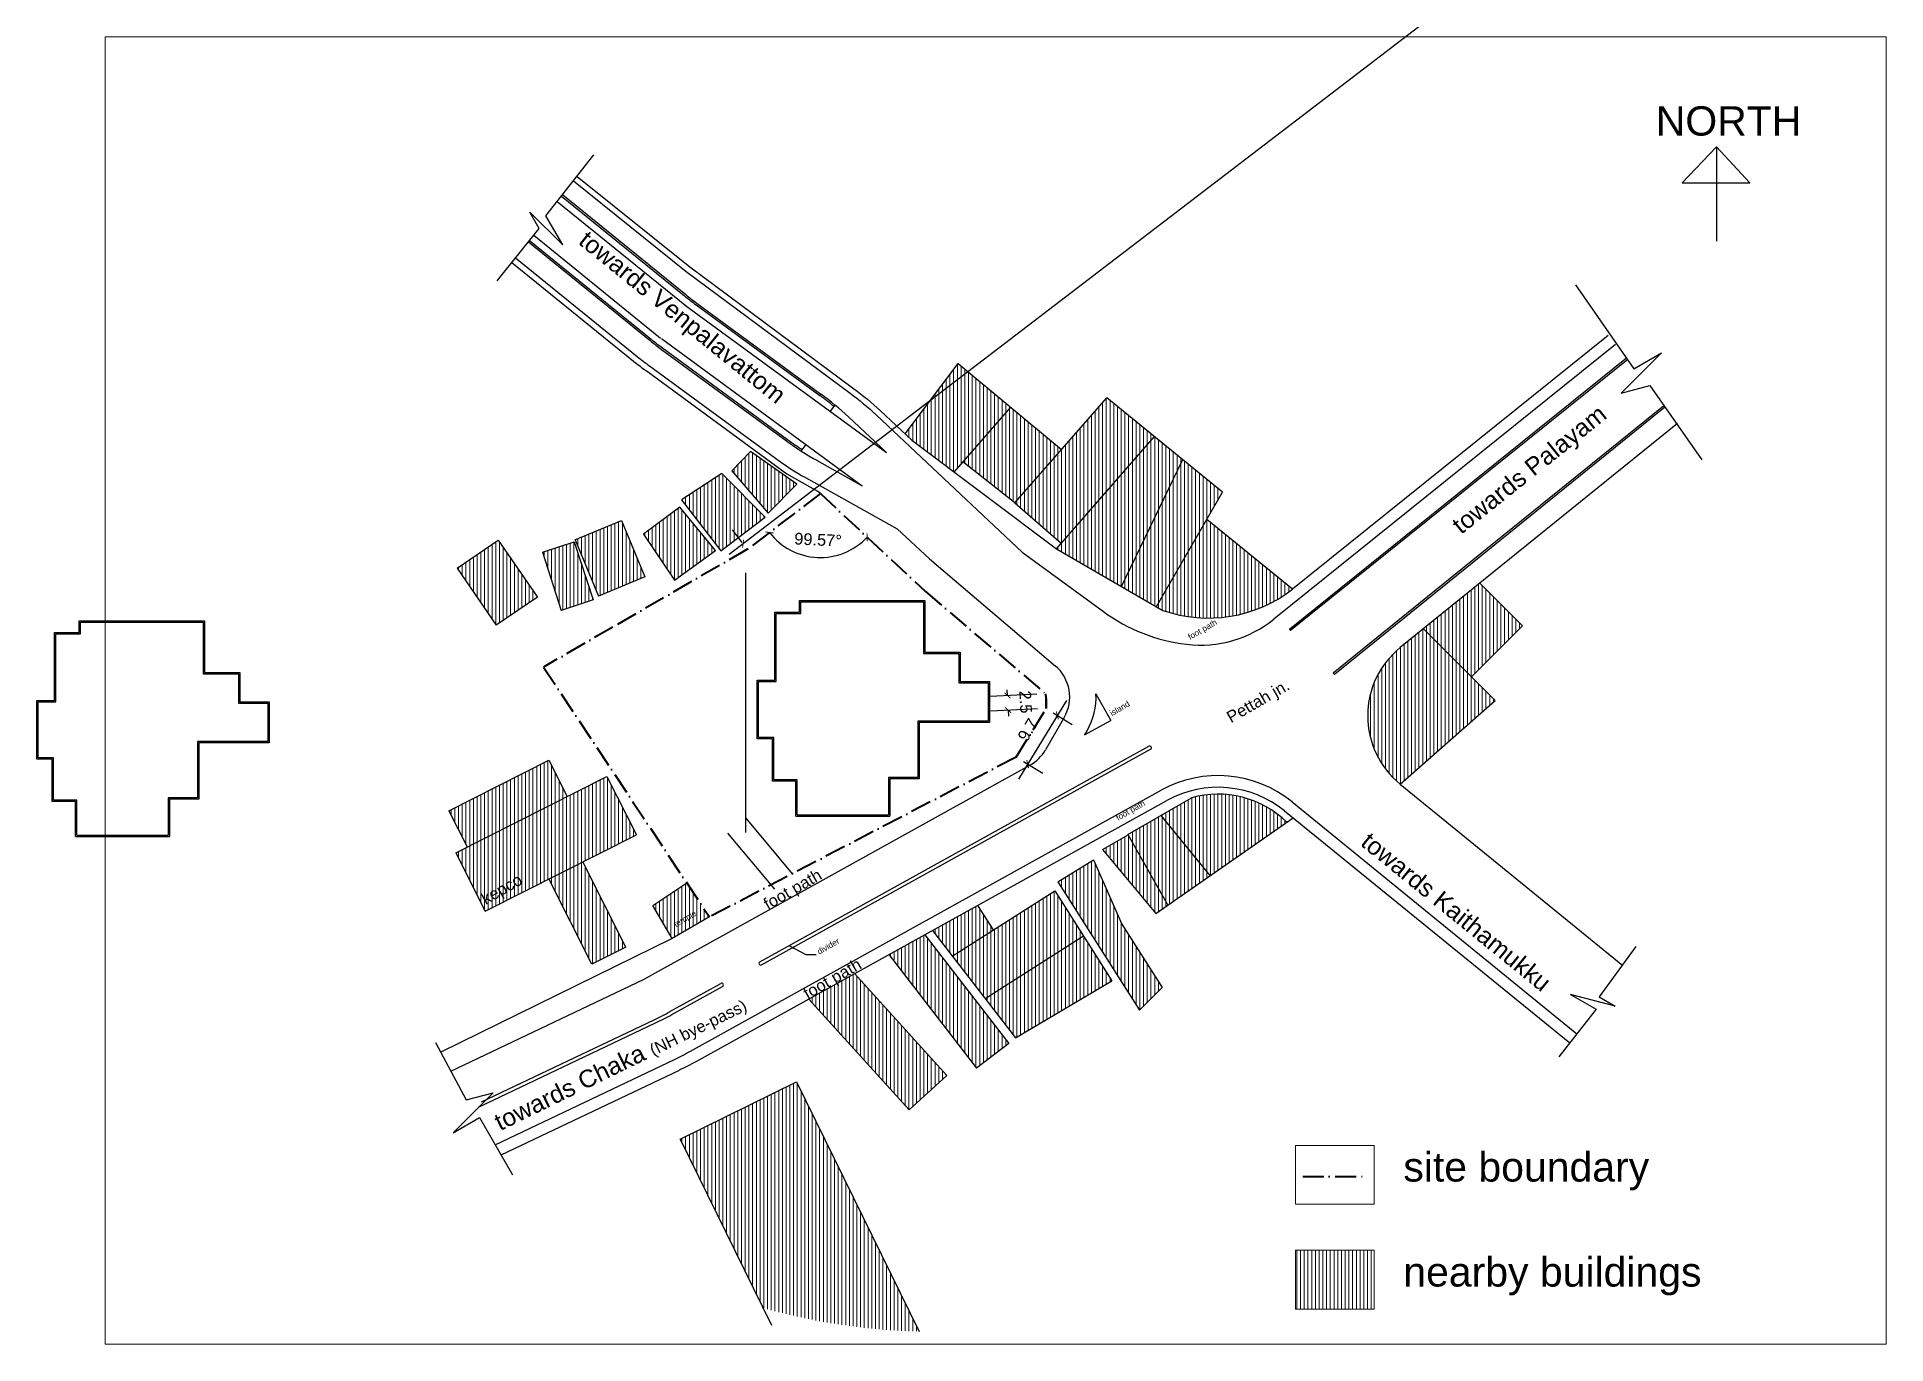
# Model space of a CAD drawing. Header units: metres. Extents: x -4895 to -1421, y 2383 to 5087.
# Drawn here: x -4895.2 to -4579.8, y 2383.5 to 2606.4 of the extents above; entities that cross this region are included whole.
import ezdxf

# ---------------------------------------------------------------- set-up
doc = ezdxf.new("R2010")
doc.units = ezdxf.units.M
doc.linetypes.add('ACAD_ISO10W100', pattern=[18, 12, -3, 0, -3])
doc.layers.get('Defpoints').update_dxf_attribs({"color": 30, "lineweight": 18})
doc.layers.add('HATCH', color=8, linetype='Continuous', lineweight=5)
doc.styles.add('Notes', font='arial.ttf', dxfattribs={"height": 3})
doc.styles.get("Standard").update_dxf_attribs({"font": 'arial.ttf'})
doc.dimstyles.new('Architectural-Metric', dxfattribs={"dimtxt": 2, "dimasz": 1, "dimexe": 3, "dimexo": 1.5, "dimgap": 2, "dimtad": 1, "dimdec": 1, "dimzin": 3, "dimdsep": 46, "dimtxsty": 'Standard', "dimblk": 'ARCHTICK', "dimcen": 3, "dimdle": 3, "dimazin": 2, "dimtfac": 1, "dimtdec": 1, "dimtofl": 0, "dimtmove": 0, "dimatfit": 3, "dimfxl": 1, "dimfrac": 1, "dimtolj": 1, "dimtzin": 0, "dimarcsym": 0})
pattern_1 = [(90, (-5891.37766, 2451.8573), (-0.635, 1e-16), [])]

msp = doc.modelspace()

# ---------------------------------------------------------------- texts
at = {"char_height": 5, "attachment_point": 1, "style": 'Notes'}
for s, width, insert in [('NORTH', 44.2034, (-4619.09, 2594.62)), ('site boundary', 44.2034, (-4662.15, 2416.18)), ('nearby buildings', 53.4479, (-4662.15, 2398.27))]:
    msp.add_mtext_dynamic_manual_height_columns(s, width=width, gutter_width=15, heights=[0], dxfattribs=dict(at, insert=insert))
at = {"attachment_point": 1, "style": 'Notes'}
for s, width, insert, char_height, rotation in [('towards Venpalavattom', 46.304, (-4801.15, 2573.61), 3, 320.9284), ('towards Palayam', 37.0008, (-4654.17, 2523.83), 3, 38.6429), ('foot path', 37.0008, (-4699.02, 2504.44), 1, 30), ('Pettah jn.', 37.0008, (-4692.55, 2491.08), 2, 30), ('island', 4.698, (-4712.36, 2491.43), 1, 30), ('foot path', 37.0008, (-4711.3, 2473.59), 1, 30), ('towards Kaithamukku', 46.304, (-4667.74, 2470.99), 3, 320.9284), ('foot path', 37.0008, (-4771.54, 2459.2), 2, 30), ('kepco', 37.0008, (-4819.68, 2460.08), 2, 30), ('temple', 37.0008, (-4786.74, 2455.43), 1, 30), ('divider', 37.0008, (-4762.28, 2450.73), 1, 30), ('foot path', 37.0008, (-4764.77, 2443.95), 2, 30), ('towards Chaka {\\H0.66667x;(NH bye-pass)}', 62.8559, (-4817.55, 2422.46), 3, 26.1068)]:
    msp.add_mtext_dynamic_manual_height_columns(s, width=width, gutter_width=15, heights=[0], dxfattribs=dict(at, insert=insert, char_height=char_height, rotation=rotation))

# ---------------------------------------------------------------- blocks, each defined once
blk = doc.blocks.new('_ArchTick')
at = {"color": 0, "linetype": 'ByBlock', "const_width": 0.15}
blk.add_lwpolyline([(-0.5, -0.5), (0.5, 0.5)], dxfattribs=at)
blk = doc.blocks.new('*D15')
at = {"color": 0, "lineweight": -2, "transparency": 16777216}
for p, q in [((-4719.61, 2493.26), (-4727.78, 2479.82)), ((-4721.88, 2491.12), (-4718.61, 2489.14)), ((-4726.93, 2482.82), (-4723.66, 2480.83))]:
    blk.add_line(p, q, dxfattribs=at)
at = {"layer": 'Defpoints', "color": 0, "transparency": 16777216}
for p in [(-4723.16, 2491.9), (-4728.21, 2483.59), (-4726.22, 2482.39)]:
    blk.add_point(p, dxfattribs=at)
at = {"color": 0, "lineweight": -2, "transparency": 16777216}
for p, rotation in [((-4721.17, 2490.7), 58.70013342655514), ((-4726.22, 2482.39), 238.7001334265552)]:
    blk.add_blockref('_ArchTick', p, dxfattribs=dict(at, rotation=rotation))
at = {"color": 0, "transparency": 16777216, "insert": (-4726.19, 2488.25), "char_height": 2, "attachment_point": 5, "rotation": 58.7001}
blk.add_mtext('\\A1;9.7', dxfattribs=at)
blk = doc.blocks.new('*D22')
at = {"color": 0, "lineweight": -2, "transparency": 16777216}
for p, q in [((-4729.66, 2494.09), (-4729.71, 2495.09)), ((-4724.66, 2494.34), (-4732.65, 2493.95)), ((-4724.53, 2491.83), (-4732.53, 2491.44)), ((-4729.54, 2491.59), (-4729.49, 2490.59))]:
    blk.add_line(p, q, dxfattribs=at)
at = {"layer": 'Defpoints', "color": 0, "transparency": 16777216}
for p in [(-4723.16, 2494.41), (-4723.03, 2491.9), (-4729.54, 2491.59)]:
    blk.add_point(p, dxfattribs=at)
at = {"color": 0, "lineweight": -2, "transparency": 16777216}
for p, rotation in [((-4729.66, 2494.09), 272.791793180886), ((-4729.54, 2491.59), 92.79179318088596)]:
    blk.add_blockref('_ArchTick', p, dxfattribs=dict(at, rotation=rotation))
at = {"color": 0, "transparency": 16777216, "insert": (-4726.58, 2492.99), "char_height": 2, "attachment_point": 5, "rotation": 272.7918}
blk.add_mtext('\\A1;2.5', dxfattribs=at)
blk = doc.blocks.new('*D25')
at = {"layer": 'Defpoints', "color": 0, "transparency": 16777216}
for p in [(-4761.59, 2528.55), (-4761.59, 2528.55), (-4774.03, 2519.04), (-4765.21, 2518.26), (-4743.66, 2511.83)]:
    blk.add_point(p, dxfattribs=at)
at = {"layer": 'HATCH', "color": 0, "lineweight": -2, "transparency": 16777216}
blk.add_arc((-4761.59, 2528.55), 10.91, 217.4188, 316.9899, dxfattribs=at)
for p, rotation in [((-4770.26, 2521.92), 127.4187692927583), ((-4753.61, 2521.11), 46.98991716252481)]:
    blk.add_blockref('_ArchTick', p, dxfattribs=dict(at, rotation=rotation))
at = {"layer": 'HATCH', "color": 0, "transparency": 16777216, "insert": (-4761.98, 2520.67), "char_height": 2, "attachment_point": 5, "rotation": 357.2043}
blk.add_mtext('\\A1;99.57°', dxfattribs=at)
blk = doc.blocks.new('*D19')
at = {"color": 0, "lineweight": -2, "transparency": 16777216}
for p, q in [((-1420.65, 5086.16), (-4777.15, 2518.18)), ((-1423.2, 5084.56), (-1424.86, 5086.72)), ((-4774.94, 2520.23), (-4776.59, 2522.39))]:
    blk.add_line(p, q, dxfattribs=at)
at = {"layer": 'Defpoints', "color": 0, "transparency": 16777216}
for p in [(-1422.29, 5083.37), (-4774.77, 2520), (-4774.03, 2519.04)]:
    blk.add_point(p, dxfattribs=at)
at = {"color": 0, "lineweight": -2, "transparency": 16777216}
for p, rotation in [((-1423.03, 5084.34), 37.4187692927593), ((-4774.77, 2520), 217.4187692927594)]:
    blk.add_blockref('_ArchTick', p, dxfattribs=dict(at, rotation=rotation))
at = {"color": 0, "transparency": 16777216, "insert": (-3100.74, 3804.57), "char_height": 2, "attachment_point": 5, "rotation": 37.4188}
blk.add_mtext('\\A1;4220.2', dxfattribs=at)

# ---------------------------------------------------------------- dimensions: what is measured, and where the dimension line sits
dim = msp.add_aligned_dim(p1=(-1422.29, 5083.37), p2=(-4774.03, 2519.04), distance=-1.22, dimstyle='Architectural-Metric')
dim.commit()
dim.dimension.update_dxf_attribs({"geometry": '*D19', "text_midpoint": (-3100.74, 3804.57)})
for base, p1, p2, angle, picture, middle in [((-4729.54, 2491.59), (-4723.16, 2494.41), (-4723.03, 2491.9), 272.7918, '*D22', (-4729.6, 2492.84)), ((-4726.22, 2482.39), (-4723.16, 2491.9), (-4728.21, 2483.59), 238.7001, '*D15', (-4723.61, 2486.68))]:
    dim = msp.add_linear_dim(base=base, p1=p1, p2=p2, angle=angle, dimstyle='Architectural-Metric')
    dim.commit()
    dim.dimension.update_dxf_attribs({"geometry": picture, "text_midpoint": middle, "dimtype": 161})
at = {"layer": 'HATCH'}
dim = msp.add_angular_dim_2l(base=(-4765.2129, 2518.2607), line1=((-4761.5908, 2528.5515), (-4743.664, 2511.8286)), line2=((-4761.5908, 2528.5515), (-4774.0288, 2519.0355)), dimstyle='Architectural-Metric', dxfattribs=at)
dim.commit()
dim.dimension.update_dxf_attribs({"geometry": '*D25', "text_midpoint": (-4761.9756, 2520.6724)})

# ---------------------------------------------------------------- hatches: boundary and pattern name
at = {"layer": 'HATCH'}
h = msp.add_hatch(dxfattribs=at)
h.set_pattern_fill('ANSI31', color=256, scale=0.2, angle=45, style=0)
h.set_pattern_definition(pattern_1)
h.paths.add_polyline_path([(-4804.77, 2476.85), (-4807.89, 2483.05), (-4824.95, 2474.45), (-4821.83, 2468.26)])
h.paths.add_polyline_path([(-4823.78, 2467.27), (-4818.77, 2457.32), (-4792.98, 2470.32), (-4797.99, 2480.27)])
h.paths.add_polyline_path([(-4802.09, 2465.73), (-4807.89, 2462.81), (-4800.55, 2448.24), (-4794.75, 2451.17)])
h.paths.add_polyline_path([(-4790.15, 2458.3), (-4786.89, 2452.65), (-4780.52, 2456.32), (-4784.37, 2462.13)])
h.paths.add_polyline_path([(-4785.53, 2418.4), (-4771.37, 2389.65, 0.06348), (-4744.72, 2385.62), (-4765.68, 2428.18)])
h.paths.add_polyline_path([(-4755.76, 2446.65), (-4763.58, 2442.32), (-4746.44, 2423.41), (-4740, 2429.26)])
h.paths.add_polyline_path([(-4734.93, 2430.53), (-4729.45, 2434.76), (-4743.79, 2453.29), (-4749.92, 2449.89)])
h.paths.add_polyline_path([(-4742.47, 2454.02), (-4739.09, 2449.65), (-4732.11, 2454.1), (-4734.77, 2458.29)])
h.paths.add_polyline_path([(-4716.72, 2453.1), (-4721.6, 2460.78), (-4739.09, 2449.65), (-4733.5, 2442.43)])
h.paths.add_polyline_path([(-4733.5, 2442.43), (-4728.28, 2435.68), (-4711.86, 2445.45), (-4716.72, 2453.1)])
h.paths.add_polyline_path([(-4714.99, 2466.05), (-4721.09, 2462.32), (-4707.17, 2440.43), (-4703.29, 2444.31), (-4710.15, 2455.09)])
h.paths.add_polyline_path([(-4709.09, 2470.32), (-4713.47, 2467.85), (-4704.39, 2456.93), (-4702.34, 2458.36)])
h.paths.add_polyline_path([(-4703.53, 2473.61), (-4709.13, 2470.38), (-4702.34, 2458.36), (-4695.13, 2463.37)])
h.paths.add_polyline_path([(-4698.27, 2476.65), (-4703.53, 2473.61), (-4695.13, 2463.37), (-4682.02, 2472.5, 0.266971)])
h.paths.add_polyline_path([(-4658.73, 2505.47), (-4662.66, 2502.3, 0.476432), (-4662.7, 2479), (-4646.49, 2493.24)])
h.paths.add_polyline_path([(-4641.82, 2505.99), (-4649.09, 2513.26), (-4658.73, 2505.47), (-4650.53, 2497.28)])
h.paths.add_polyline_path([(-4695.67, 2524.12), (-4704.25, 2509.26), (-4703.15, 2508.62, 0.254167), (-4681.08, 2512.22)])
h.paths.add_polyline_path([(-4710.2, 2512.69), (-4704.25, 2509.26), (-4692.97, 2528.79), (-4699.78, 2534.34)])
h.paths.add_polyline_path([(-4699.78, 2534.34), (-4704.58, 2538.26), (-4721.33, 2519.12), (-4710.2, 2512.69)])
h.paths.add_polyline_path([(-4704.58, 2538.26), (-4712.72, 2544.9), (-4728.4, 2526.99), (-4720.5, 2520.08)])
h.paths.add_polyline_path([(-4729.11, 2543.27), (-4737.27, 2533.94), (-4728.4, 2526.99), (-4720.44, 2536.08)])
h.paths.add_polyline_path([(-4729.11, 2543.27), (-4738.11, 2550.72), (-4747.15, 2538.73), (-4745.99, 2537.64), (-4738.78, 2532.22)])
h.paths.add_polyline_path([(-4818.57, 2457.38), (-4814.91, 2459.49), (-4815.94, 2461.27), (-4819.6, 2459.16)], flags=25)
h.paths.add_polyline_path([(-4786.2, 2453.96), (-4782.14, 2456.3), (-4783.17, 2458.09), (-4787.23, 2455.74)], flags=24)
h = msp.add_hatch(dxfattribs=at)
h.set_pattern_fill('ANSI31', color=256, scale=0.2, angle=45, style=0)
h.set_pattern_definition(pattern_1)
h.paths.add_polyline_path([(-4773.53, 2535.7), (-4776.69, 2532.42), (-4770.5, 2525.23), (-4765.6, 2530.13)])
h = msp.add_hatch(dxfattribs=at)
h.set_pattern_fill('ANSI31', color=256, scale=0.2, angle=45, style=0)
h.set_pattern_definition(pattern_1)
h.paths.add_polyline_path([(-4778.42, 2531.98), (-4785.25, 2527.5), (-4778.59, 2518.76), (-4770.99, 2524.55)])
h.paths.add_polyline_path([(-4785.54, 2526.22), (-4791.73, 2521.64), (-4786.48, 2513.77), (-4779.48, 2518.82)])
h.paths.add_polyline_path([(-4795.51, 2523.98), (-4803.42, 2520.69), (-4799.43, 2511.07), (-4791.51, 2514.36)])
h.paths.add_polyline_path([(-4803.57, 2520.33), (-4809.01, 2518.56), (-4805.78, 2508.63), (-4800.34, 2510.41)])
h.paths.add_polyline_path([(-4816.54, 2520.62), (-4823.55, 2515.82), (-4816.87, 2506.08), (-4809.86, 2510.88)])
h = msp.add_hatch(dxfattribs=at)
h.set_pattern_fill('ANSI31', color=256, scale=0.2, angle=45, style=0)
h.set_pattern_definition([(90, (-6977.75326, 2321.82635), (-0.635, 1e-16), [])])
h.paths.add_polyline_path([(-4667.14, 2389.42), (-4667.14, 2399.45), (-4680.53, 2399.45), (-4680.53, 2389.42)])

# ---------------------------------------------------------------- linework, layer by layer
for p, q in [((-4806.48, 2578.4), (-4784.43, 2560.52)), ((-4805.77, 2579.31), (-4784.75, 2562.27)), ((-4805.58, 2579.55), (-4784.56, 2562.5)), ((-4811.38, 2571.49), (-4790.62, 2554.65)), ((-4811.19, 2571.72), (-4790.43, 2554.88)), ((-4810.47, 2572.62), (-4788.84, 2555.08)), ((-4814.2, 2567.97), (-4793.45, 2551.15)), ((-4813.57, 2568.75), (-4792.82, 2551.93)), ((-4784.57, 2560.62), (-4750.32, 2535.54)), ((-4782.79, 2560.76), (-4761.68, 2545.29)), ((-4782.62, 2561), (-4761.5, 2545.53)), ((-4788.71, 2554.98), (-4754.46, 2529.89)), ((-4627.2, 2555.54), (-4681.08, 2512.22)), ((-4788.67, 2553.15), (-4767.36, 2537.53)), ((-4788.5, 2553.39), (-4767.18, 2537.77)), ((-4625.95, 2553.98), (-4684.24, 2507.11)), ((-4624.07, 2551.64), (-4681.59, 2505.39)), ((-4791.33, 2549.52), (-4767.33, 2531.93)), ((-4790.74, 2550.32), (-4769.25, 2534.58)), ((-4747.15, 2538.73), (-4738.11, 2550.72)), ((-4738.11, 2550.72), (-4720.44, 2536.08)), ((-4623.88, 2551.41), (-4681.38, 2505.18)), ((-4759.9, 2542.55), (-4759.09, 2543.65)), ((-4738.78, 2532.22), (-4729.11, 2543.27)), ((-4728.4, 2526.99), (-4712.72, 2544.9)), ((-4692.97, 2528.79), (-4712.72, 2544.9)), ((-4756.8, 2541.63), (-4750.32, 2535.54)), ((-4615.39, 2540.51), (-4645.53, 2516.14)), ((-4764.84, 2535.8), (-4764.03, 2536.9)), ((-4745.99, 2537.64), (-4721.33, 2519.12)), ((-4721.33, 2519.12), (-4704.58, 2538.26)), ((-4762.22, 2534.23), (-4754.46, 2529.89)), ((-4728.4, 2526.99), (-4737.27, 2533.94)), ((-4710.2, 2512.69), (-4699.78, 2534.34)), ((-4767.33, 2531.93), (-4762.05, 2528.98)), ((-4764.12, 2531.28), (-4748.5, 2522.55)), ((-4761.59, 2528.55), (-4762.05, 2528.98)), ((-4728.4, 2526.99), (-4720.5, 2520.08)), ((-4704.25, 2509.26), (-4692.97, 2528.79)), ((-4681.08, 2512.22), (-4695.67, 2524.12)), ((-4823.55, 2515.82), (-4816.54, 2520.62)), ((-4809.01, 2518.56), (-4803.57, 2520.33)), ((-4748.5, 2522.55), (-4743, 2517.42)), ((-4743, 2517.42), (-4721.53, 2499.18)), ((-4727.16, 2518.57), (-4713.32, 2508.43)), ((-4721.33, 2519.12), (-4703.15, 2508.62)), ((-4791.51, 2514.36), (-4799.43, 2511.07)), ((-4774.35, 2515.01), (-4774.35, 2501.68)), ((-4645.53, 2516.14), (-4662.66, 2502.3)), ((-4809.86, 2510.88), (-4816.87, 2506.08)), ((-4649.09, 2513.26), (-4641.82, 2505.99)), ((-4800.34, 2510.41), (-4805.78, 2508.63)), ((-4769.35, 2496.71), (-4769.35, 2508.31)), ((-4769.35, 2508.31), (-4765.15, 2508.31)), ((-4769.12, 2496.48), (-4769.12, 2508.08)), ((-4769.12, 2508.08), (-4764.92, 2508.08)), ((-4765.15, 2508.31), (-4765.15, 2510.31)), ((-4765.15, 2510.31), (-4743.75, 2510.31)), ((-4764.92, 2508.08), (-4764.92, 2510.08)), ((-4764.92, 2510.08), (-4743.98, 2510.08)), ((-4743.98, 2510.08), (-4743.98, 2501.28)), ((-4743.75, 2510.31), (-4743.75, 2501.51)), ((-4892.22, 2493.23), (-4892.22, 2504.83)), ((-4892.22, 2504.83), (-4888.02, 2504.83)), ((-4891.99, 2504.6), (-4887.78, 2504.6)), ((-4891.99, 2493), (-4891.99, 2504.6)), ((-4888.02, 2504.83), (-4888.02, 2506.83)), ((-4888.02, 2506.83), (-4866.62, 2506.83)), ((-4887.79, 2504.6), (-4887.79, 2506.6)), ((-4887.79, 2506.6), (-4866.85, 2506.6)), ((-4866.85, 2506.6), (-4866.85, 2497.8)), ((-4866.62, 2506.83), (-4866.62, 2498.03)), ((-4681.38, 2505.18), (-4681.59, 2505.39)), ((-4658.73, 2505.47), (-4646.49, 2493.24)), ((-4650.53, 2497.28), (-4641.82, 2505.99)), ((-4774.35, 2501.68), (-4774.35, 2470.74)), ((-4743.98, 2501.28), (-4737.98, 2501.28)), ((-4743.75, 2501.51), (-4737.75, 2501.51)), ((-4737.98, 2501.28), (-4737.98, 2496.28)), ((-4737.75, 2501.51), (-4737.75, 2496.51)), ((-4866.62, 2498.03), (-4860.62, 2498.03)), ((-4860.62, 2498.03), (-4860.62, 2493.03)), ((-4866.85, 2497.8), (-4860.85, 2497.8)), ((-4860.85, 2497.8), (-4860.85, 2492.8)), ((-4772.35, 2486.71), (-4772.35, 2496.71)), ((-4772.35, 2496.71), (-4769.35, 2496.71)), ((-4772.12, 2486.94), (-4772.12, 2496.48)), ((-4772.12, 2496.48), (-4769.12, 2496.48)), ((-4737.98, 2496.28), (-4732.98, 2496.28)), ((-4737.75, 2496.51), (-4732.75, 2496.51)), ((-4732.98, 2496.28), (-4732.98, 2489.74)), ((-4732.75, 2496.51), (-4732.75, 2489.51)), ((-4673.9, 2497.71), (-4674.12, 2497.92)), ((-4895.22, 2483.23), (-4895.22, 2493.23)), ((-4895.22, 2493.23), (-4892.22, 2493.23)), ((-4894.99, 2483.46), (-4894.99, 2493)), ((-4894.99, 2493), (-4891.99, 2493)), ((-4860.85, 2492.8), (-4855.85, 2492.8)), ((-4860.62, 2493.03), (-4855.62, 2493.03)), ((-4855.85, 2492.8), (-4855.85, 2486.26)), ((-4855.62, 2493.03), (-4855.62, 2486.03)), ((-4723.16, 2494.41), (-4723.16, 2491.9)), ((-4714.58, 2494.38), (-4712.07, 2489.85)), ((-4662.7, 2479), (-4646.49, 2493.24)), ((-4732.98, 2489.74), (-4744.98, 2489.74)), ((-4744.98, 2489.74), (-4744.98, 2480.14)), ((-4732.75, 2489.51), (-4744.75, 2489.51)), ((-4744.75, 2489.51), (-4744.75, 2479.91)), ((-4720, 2490.34), (-4723.18, 2484.83)), ((-4716.51, 2487.39), (-4712.07, 2489.85)), ((-4855.85, 2486.26), (-4867.85, 2486.26)), ((-4867.85, 2486.26), (-4867.85, 2476.66)), ((-4855.62, 2486.03), (-4867.62, 2486.03)), ((-4867.62, 2486.03), (-4867.62, 2476.43)), ((-4769.75, 2486.71), (-4772.35, 2486.71)), ((-4769.52, 2486.94), (-4772.12, 2486.94)), ((-4771.93, 2448.67), (-4705.56, 2485.46)), ((-4769.75, 2479.51), (-4769.75, 2486.71)), ((-4769.52, 2479.74), (-4769.52, 2486.94)), ((-4716.11, 2488.09), (-4716.51, 2487.39)), ((-4892.62, 2483.23), (-4895.22, 2483.23)), ((-4892.39, 2483.46), (-4894.99, 2483.46)), ((-4892.62, 2476.03), (-4892.62, 2483.23)), ((-4892.39, 2476.26), (-4892.39, 2483.46)), ((-4824.95, 2474.45), (-4807.89, 2483.05)), ((-4807.89, 2483.05), (-4804.77, 2476.85)), ((-4771.64, 2448.14), (-4705.27, 2484.93)), ((-4823.78, 2467.27), (-4797.99, 2480.27)), ((-4797.99, 2480.27), (-4792.98, 2470.32)), ((-4791.78, 2445.67), (-4725.85, 2482.21)), ((-4765.75, 2479.51), (-4769.75, 2479.51)), ((-4765.52, 2479.74), (-4769.52, 2479.74)), ((-4765.75, 2473.51), (-4765.75, 2479.51)), ((-4765.52, 2473.74), (-4765.52, 2479.74)), ((-4744.98, 2480.14), (-4749.98, 2480.14)), ((-4749.98, 2480.14), (-4749.98, 2473.74)), ((-4744.75, 2479.91), (-4749.75, 2479.91)), ((-4749.75, 2479.91), (-4749.75, 2473.51)), ((-4888.62, 2476.03), (-4892.62, 2476.03)), ((-4888.39, 2476.26), (-4892.39, 2476.26)), ((-4888.62, 2470.03), (-4888.62, 2476.03)), ((-4888.39, 2470.26), (-4888.39, 2476.26)), ((-4867.85, 2476.66), (-4872.85, 2476.66)), ((-4872.85, 2476.66), (-4872.85, 2470.26)), ((-4867.62, 2476.43), (-4872.62, 2476.43)), ((-4872.62, 2476.43), (-4872.62, 2470.03)), ((-4783.75, 2433.43), (-4703.45, 2477.93)), ((-4782.78, 2431.68), (-4702.48, 2476.19)), ((-4709.13, 2470.38), (-4698.27, 2476.65)), ((-4681.13, 2475.95), (-4632.54, 2436.39)), ((-4662.7, 2479), (-4624.7, 2448.06)), ((-4824.95, 2474.45), (-4821.83, 2468.26)), ((-4774.35, 2473.21), (-4766.36, 2463.63)), ((-4765.75, 2473.51), (-4749.75, 2473.51)), ((-4765.52, 2473.74), (-4749.98, 2473.74)), ((-4704.39, 2456.93), (-4680.96, 2473.23)), ((-4703.53, 2473.61), (-4695.13, 2463.37)), ((-4682.39, 2474.4), (-4633.77, 2434.82)), ((-4888.62, 2470.03), (-4872.62, 2470.03)), ((-4888.39, 2470.26), (-4872.85, 2470.26)), ((-4818.77, 2457.32), (-4792.98, 2470.32)), ((-4777.42, 2470.64), (-4769.43, 2461.07)), ((-4713.47, 2467.85), (-4709.09, 2470.32)), ((-4709.13, 2470.38), (-4702.34, 2458.36)), ((-4823.78, 2467.27), (-4818.77, 2457.32)), ((-4713.47, 2467.85), (-4704.39, 2456.93)), ((-4721.09, 2462.32), (-4714.99, 2466.05)), ((-4714.99, 2466.05), (-4710.15, 2455.09)), ((-4790.15, 2458.3), (-4784.37, 2462.13)), ((-4739.09, 2449.65), (-4721.6, 2460.78)), ((-4721.6, 2460.78), (-4711.86, 2445.45)), ((-4721.09, 2462.32), (-4707.17, 2440.43)), ((-4786.89, 2452.65), (-4790.15, 2458.3)), ((-4734.77, 2458.29), (-4732.11, 2454.1)), ((-4780.52, 2456.32), (-4786.89, 2452.65)), ((-4742.47, 2454.02), (-4728.28, 2435.68)), ((-4710.15, 2455.09), (-4703.29, 2444.31)), ((-4786.89, 2452.65), (-4826.32, 2433.25)), ((-4794.75, 2451.17), (-4800.55, 2448.24)), ((-4743.79, 2453.29), (-4729.45, 2434.76)), ((-4733.5, 2442.43), (-4716.72, 2453.1)), ((-4749.92, 2449.89), (-4734.93, 2430.53)), ((-4824.61, 2430.03), (-4791.78, 2445.67)), ((-4787.24, 2440.18), (-4778.58, 2444.98)), ((-4786.94, 2439.66), (-4778.28, 2444.46)), ((-4755.76, 2446.65), (-4740, 2429.26)), ((-4728.28, 2435.68), (-4711.86, 2445.45)), ((-4763.58, 2442.32), (-4746.44, 2423.41)), ((-4707.17, 2440.43), (-4703.29, 2444.31)), ((-4819.88, 2423.86), (-4789.7, 2438.24)), ((-4819.37, 2424.77), (-4789.96, 2438.78)), ((-4817.04, 2417.46), (-4786.48, 2432.02)), ((-4729.45, 2434.76), (-4734.93, 2430.53)), ((-4816.04, 2415.72), (-4785.62, 2430.21)), ((-4746.44, 2423.41), (-4740, 2429.26)), ((-4785.53, 2418.4), (-4765.68, 2428.18))]:
    msp.add_line(p, q)
at = {"color": 3, "linetype": 'ACAD_ISO10W100', "lineweight": 40, "ltscale": 0.3}
for p, q in [((-4761.59, 2528.55), (-4774.03, 2519.04)), ((-4761.59, 2528.55), (-4743.66, 2511.83)), ((-4774.03, 2519.04), (-4796.99, 2505.78)), ((-4743.66, 2511.83), (-4723.16, 2494.41)), ((-4796.99, 2505.78), (-4808.82, 2498.95)), ((-4808.82, 2498.95), (-4780.52, 2456.32)), ((-4728.21, 2483.59), (-4723.03, 2491.9)), ((-4728.21, 2483.59), (-4780.52, 2456.32))]:
    msp.add_line(p, q, dxfattribs=at)
for points in [[(-4816.71, 2564.83), (-4809.53, 2573.8), (-4811.13, 2576.57), (-4805.52, 2570.96), (-4808.41, 2575.96), (-4800.21, 2586.36)], [(-4608.71, 2587.72), (-4614.57, 2581.59), (-4603.04, 2581.59), (-4608.71, 2587.72), (-4608.71, 2571.62)], [(-4632.77, 2564.16), (-4622.81, 2549.84), (-4618.09, 2552.56), (-4624.98, 2545.67), (-4620.09, 2546.98), (-4611.24, 2534.28)], [(-4617.78, 2543.47), (-4647.92, 2519.1), (-4674.12, 2497.92)], [(-4617.59, 2543.23), (-4647.73, 2518.86), (-4673.9, 2497.71)], [(-4776.69, 2532.42), (-4770.5, 2525.23), (-4765.6, 2530.13), (-4773.53, 2535.7), (-4776.69, 2532.42)], [(-4785.25, 2527.5), (-4778.59, 2518.76), (-4770.99, 2524.55), (-4778.42, 2531.98), (-4785.25, 2527.5)], [(-4803.49, 2520.66), (-4795.51, 2523.98), (-4791.51, 2514.36)], [(-4791.73, 2521.64), (-4786.48, 2513.77), (-4779.48, 2518.82), (-4785.54, 2526.22), (-4791.73, 2521.64)], [(-4816.54, 2520.62), (-4809.86, 2510.88)], [(-4803.57, 2520.33), (-4800.34, 2510.41)], [(-4803.41, 2520.66), (-4799.43, 2511.07)], [(-4809.01, 2518.56), (-4805.78, 2508.63)], [(-4823.55, 2515.82), (-4816.87, 2506.08)], [(-4794.75, 2451.17), (-4802.09, 2465.73)], [(-4800.55, 2448.24), (-4807.89, 2462.81)], [(-4622.49, 2451.31), (-4628.76, 2442.67), (-4625.99, 2441.08), (-4633.61, 2443.12), (-4629.25, 2440.6), (-4635.64, 2432.44)], [(-4827.21, 2434.91), (-4821.98, 2425.11), (-4817.41, 2426.33), (-4824.22, 2419.52), (-4819.73, 2422.12), (-4814.09, 2412.35)], [(-4765.68, 2428.18), (-4744.72, 2385.62)], [(-4785.53, 2418.4), (-4769.9, 2386.66)]]:
    msp.add_lwpolyline(points)
for points in [[(-4803.68, 2581.89), (-4784.49, 2566.42), (-4756.51, 2545.69, -0.029181), (-4752.03, 2541.95), (-4727.16, 2518.57)], [(-4803.06, 2582.67), (-4783.87, 2567.21), (-4755.91, 2546.49, -0.029181), (-4751.35, 2542.68), (-4745.99, 2537.64)]]:
    msp.add_lwpolyline(points, format="xyb")
msp.add_lwpolyline([(-4679.29, 2412.05), (-4668.39, 2412.05)], dxfattribs=at)
for centre, radius, start, end in [((-4753.07, 2601.34), 50.3, 230.9591, 233.7754), ((-4753.07, 2601.34), 50, 230.9591, 233.7754), ((-4759.13, 2593.48), 49.7, 230.9591, 233.7754), ((-4759.13, 2593.48), 53.5, 230.9591, 233.7754), ((-4759.13, 2593.48), 50, 230.9591, 233.7754), ((-4759.13, 2593.48), 54.5, 230.9591, 233.7754), ((-4791.05, 2505.2), 50, 46.7723, 53.7754), ((-4791.05, 2505.2), 49.7, 50.2527, 53.7754), ((-4737.81, 2577.87), 50, 233.7754, 240.7784), ((-4737.81, 2577.87), 49.7, 233.7754, 237.298), ((-4739.71, 2574.92), 50, 233.7754, 240.7784), ((-4695.42, 2530.72), 23.41, 250.7331, 307.776), ((-4695.59, 2532.63), 30, 233.7754, 263.2275), ((-4696.77, 2522.7), 20, 263.2275, 308.8005), ((-4653.23, 2490.63), 15, 128.9532, 230.8516), ((-4726.06, 2493.84), 7, 330, 49.6547), ((-4726.06, 2493.84), 11.5, 330, 2.6706), ((-4705.41, 2485.19), 0.3, 299, 119), ((-4729.25, 2488.33), 7, 299, 330), ((-4693.76, 2460.44), 20, 50.8516, 119), ((-4693.76, 2460.44), 18, 50.8516, 119), ((-4693.76, 2460.44), 16.83, 45.7523, 105.5431), ((-4771.78, 2448.41), 0.3, 119, 299), ((-4778.43, 2444.72), 0.3, 299, 119), ((-4811.33, 2483.65), 49.7, 295.4733, 299), ((-4811.33, 2483.65), 50.3, 295.4733, 299), ((-4807.99, 2477.16), 50, 295.4733, 299), ((-4807.99, 2477.16), 52, 295.4733, 299)]:
    msp.add_arc(centre, radius, start, end)
at = {"color": 3, "linetype": 'ACAD_ISO10W100', "lineweight": 40}
msp.add_arc((-4733.49, 2492.65), 10.48, 355.9214, 9.6621, dxfattribs=at)
at = {"layer": 'HATCH'}
for points in [[(-4883.58, 2606.45), (-4579.81, 2606.45), (-4579.81, 2383.46), (-4883.58, 2383.46)], [(-4680.53, 2417.36), (-4667.14, 2417.36), (-4667.14, 2407.33), (-4680.53, 2407.33)], [(-4680.53, 2399.45), (-4667.14, 2399.45), (-4667.14, 2389.42), (-4680.53, 2389.42)]]:
    msp.add_lwpolyline(points, close=True, dxfattribs=at)

msp.set_redraw_order([(e.dxf.handle, doc.entitydb.next_handle()) for e in msp.query("TEXT MTEXT ATTDEF DIMENSION ARC_DIMENSION")])  # texts and dimensions are drawn at this point

# ---------------------------------------------------------------- leaders
msp.add_leader([(-4766.94, 2451.43), (-4764.05, 2449.93), (-4762.28, 2449.93)], dimstyle='Architectural-Metric', override={"dimgap": 2, "dimtad": 0}, dxfattribs=at)

doc.saveas('drawing.dxf')
